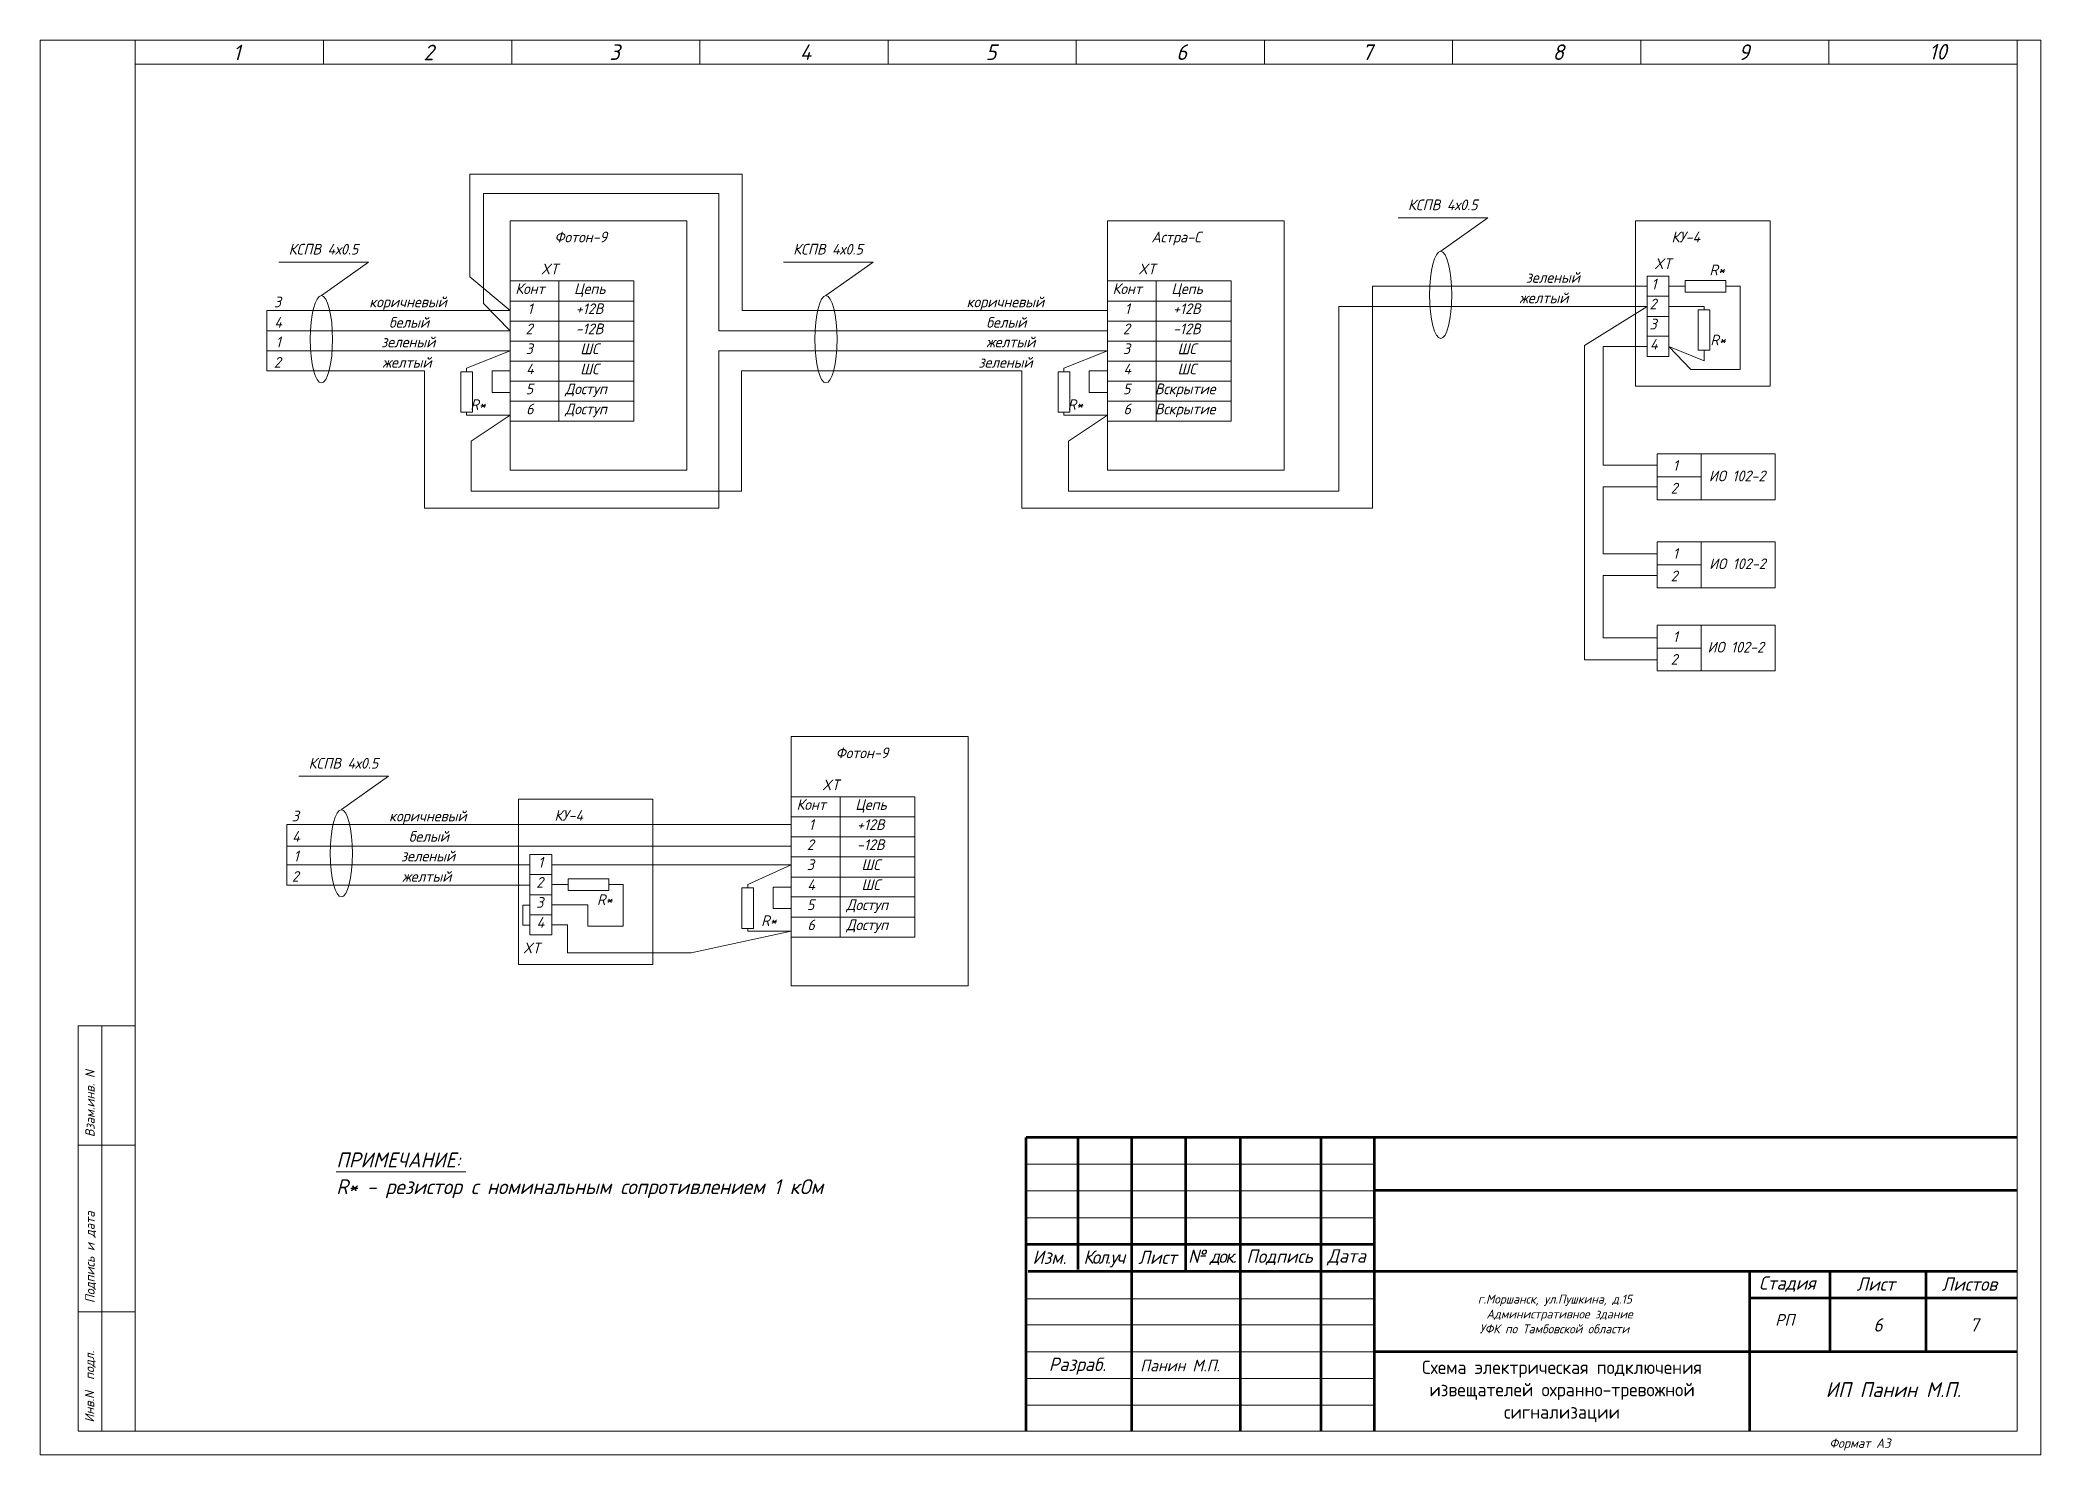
# Model space of a CAD drawing. Header units: inches. Extents: x -24 to 3888, y 393 to 1828.
# Drawn here: x 274.5 to 408.9, y 1047 to 1142 of the extents above; entities that cross this region are included whole.
import ezdxf

# ---------------------------------------------------------------- set-up
doc = ezdxf.new("R2010")
doc.units = ezdxf.units.IN
doc.header["$MEASUREMENT"] = 0
doc.linetypes.add('Caddy_Solid', pattern=[0])
doc.layers.add('DESC', color=7, linetype='Continuous')
doc.styles.get("Standard").update_dxf_attribs({"font": 'GOST_Common Italic_0.ttf'})

msp = doc.modelspace()

# ---------------------------------------------------------------- texts
at = {"layer": 'DESC', "lineweight": 15}
for s, height, p in [('1', 1.05, (287.47, 1140.67)), ('2', 1.05, (300.27, 1140.67)), ('3', 1.05, (312.75, 1140.69)), ('4', 1.05, (325.55, 1140.69)), ('5', 1.05, (338.03, 1140.69)), ('6', 1.05, (350.83, 1140.69)), ('7', 1.05, (363.31, 1140.69)), ('8', 1.05, (376.11, 1140.69)), ('9', 1.05, (388.59, 1140.69)), ('10', 1.048, (401.39, 1140.72)), ('Формат А3', 0.629, (394.69, 1047.47))]:
    msp.add_text(s, height=height, dxfattribs=at).set_placement(p)
for s, p in [('Взам.инв. N', (278.18, 1068.34)), ('Подпись и дата', (278.18, 1057.19)), ('Инв.N  подл.', (278.15, 1049.17))]:
    msp.add_text(s, height=0.6288, rotation=90, dxfattribs=at).set_placement(p)
at = {"layer": 'DESC', "color": 7, "lineweight": 15}
msp.add_text('РП', height=0.787, dxfattribs=at).set_placement((391.06, 1055.67))
at = {"layer": 'DESC', "color": 0, "lineweight": 15, "attachment_point": 1}
for s, width, heights, insert, char_height in [('КСПВ 4х0.5', 11.8019, [0.819], (366.39, 1131.32), 0.72), ('\\pi2.981;Фотон-9', 9.8953, [1.61], (306.08, 1129.16), 0.72), ('\\pi2.96136;Астра-С', 9.8953, [1.61], (346.2, 1129.16), 0.72), ('\\pi2.78066;КУ-4', 7.7595, [1.61], (381.31, 1129.16), 0.72), ('КСПВ 4х0.5', 7.3081, [1.09], (291.21, 1128.34), 0.72), ('КСПВ 4х0.5', 9.4651, [1.09], (325.1, 1128.34), 0.72), ('\\pi1.31405;XT', 2.603, [4.06], (306.84, 1127.01), 0.72), ('\\pi1.31405;XT', 2.603, [4.06], (346.97, 1127.01), 0.72), ('зеленый', 2.603, [0.786], (374.31, 1126.44), 0.72), ('\\pi1.31405;XT', 2.603, [4.06], (381.62, 1127.37), 0.72), ('\\pi0.80102;R*', 2.603, [4.06], (385.84, 1126.95), 0.72), ('\\pi0.35132;Конт', 2.603, [4.06], (306.08, 1125.69), 0.72), ('\\pi1.02068;Цепь', 4.1599, [4.06], (309.36, 1125.69), 0.72), ('\\pi0.35132;Конт', 2.603, [4.06], (346.2, 1125.69), 0.72), ('\\pi1.02068;Цепь', 4.1599, [4.06], (349.48, 1125.69), 0.72), ('\\pi-0.43252;желтый', 2.603, [0.786], (374.31, 1125.07), 0.72), ('\\pi1.17084;1', 2.603, [4.06], (381.57, 1126), 0.72), ('\\pi1.04621;3', 2.603, [0.786], (289.17, 1124.8), 0.72), ('\\pi-1.32761;коричневый', 2.603, [0.786], (297.95, 1124.8), 0.72), ('\\pi1.17084;1', 2.603, [4.06], (306.08, 1124.34), 0.72), ('\\pi1.12649;+12В', 4.1599, [4.06], (309.36, 1124.34), 0.72), ('\\pi-1.32761;коричневый', 2.603, [0.786], (338.07, 1124.8), 0.72), ('\\pi1.17084;1', 2.603, [4.06], (346.2, 1124.34), 0.72), ('\\pi1.12649;+12В', 4.1599, [4.06], (349.48, 1124.34), 0.72), ('\\pi1.04593;2', 2.603, [4.06], (381.57, 1124.66), 0.72), ('\\pi1.07921;4', 2.603, [0.786], (289.17, 1123.43), 0.72), ('белый', 2.603, [0.786], (297.95, 1123.43), 0.72), ('\\pi1.04593;2', 2.603, [4.06], (306.08, 1122.99), 0.72), ('\\pi1.12186;-12В', 4.1599, [4.06], (309.36, 1122.99), 0.72), ('белый', 2.603, [0.786], (338.07, 1123.43), 0.72), ('\\pi1.04593;2', 2.603, [4.06], (346.2, 1122.99), 0.72), ('\\pi1.12186;-12В', 4.1599, [4.06], (349.48, 1122.99), 0.72), ('\\pi1.04621;3', 2.603, [4.06], (381.57, 1123.31), 0.72), ('\\pi0.80102;R*', 2.603, [4.06], (385.9, 1122.24), 0.72), ('\\pi1.17084;1', 2.603, [0.786], (289.17, 1122.11), 0.72), ('\\pi-0.52088;зеленый', 2.603, [0.786], (297.95, 1122.11), 0.72), ('\\pi1.04621;3', 2.603, [4.06], (306.08, 1121.65), 0.72), ('\\pi1.43549;ШС', 4.1599, [4.06], (309.36, 1121.65), 0.72), ('желтый', 2.603, [0.786], (338.07, 1122.11), 0.72), ('\\pi1.04621;3', 2.603, [4.06], (346.2, 1121.65), 0.72), ('\\pi1.43549;ШС', 4.1599, [4.06], (349.48, 1121.65), 0.72), ('\\pi1.07921;4', 2.603, [4.06], (381.57, 1121.96), 0.72), ('\\pi1.04593;2', 2.603, [0.786], (289.17, 1120.74), 0.72), ('\\pi-0.43252;желтый', 2.603, [0.786], (297.95, 1120.74), 0.72), ('\\pi1.07921;4', 2.603, [4.06], (306.08, 1120.3), 0.72), ('\\pi1.43549;ШС', 4.1599, [4.06], (309.36, 1120.3), 0.72), ('\\pi-0.52088;зеленый', 2.603, [0.786], (338.07, 1120.74), 0.72), ('\\pi1.07921;4', 2.603, [4.06], (346.2, 1120.3), 0.72), ('\\pi1.43549;ШС', 4.1599, [4.06], (349.48, 1120.3), 0.72), ('\\pi1.04839;5', 2.603, [4.06], (306.08, 1118.96), 0.72), ('\\pi0.41768;Доступ', 4.1599, [4.06], (309.36, 1118.96), 0.72), ('\\pi1.04839;5', 2.603, [4.06], (346.2, 1118.96), 0.72), ('\\pi-0.08632;Вскрытие', 4.1599, [4.06], (349.48, 1118.96), 0.72), ('\\pi0.80102;R*', 2.603, [4.06], (302.61, 1117.9), 0.72), ('\\pi1.08384;6', 2.603, [4.06], (306.08, 1117.61), 0.72), ('\\pi0.41768;Доступ', 4.1599, [4.06], (309.36, 1117.61), 0.72), ('\\pi0.80102;R*', 2.603, [4.06], (342.73, 1117.9), 0.72), ('\\pi1.08384;6', 2.603, [4.06], (346.2, 1117.61), 0.72), ('\\pi-0.08632;Вскрытие', 4.1599, [4.06], (349.48, 1117.61), 0.72), ('\\pi1.17084;1', 2.603, [4.06], (383.01, 1113.81), 0.72), ('\\pi0.27252;ИО 102-2', 4.4347, [3.31], (386.33, 1113.11), 0.72), ('\\pi1.04593;2', 2.603, [4.06], (382.99, 1112.29), 0.72), ('\\pi1.17084;1', 2.603, [4.06], (383.01, 1107.9), 0.72), ('\\pi1.04593;2', 2.603, [4.06], (382.99, 1106.39), 0.72), ('\\pi0.27252;ИО 102-2', 4.4347, [3.31], (386.35, 1107.21), 0.72), ('\\pi1.17084;1', 2.603, [4.06], (383.01, 1102.31), 0.72), ('\\pi1.04593;2', 2.603, [4.06], (382.99, 1100.79), 0.72), ('\\pi0.27252;ИО 102-2', 4.4347, [3.31], (386.24, 1101.61), 0.72), ('\\pi2.981;Фотон-9', 9.8953, [1.61], (324.97, 1094.51), 0.72), ('\\pi1.31405;XT', 2.603, [4.06], (325.73, 1092.36), 0.72), ('\\pi1.04621;3', 2.603, [0.786], (290.37, 1090.27), 0.72), ('\\pi-1.32761;коричневый', 2.603, [0.786], (299.28, 1090.27), 0.72), ('\\pi2.78066;КУ-4', 7.7595, [1.61], (306.28, 1090.31), 0.72), ('\\pi0.35132;Конт', 2.603, [4.06], (324.97, 1091.04), 0.72), ('\\pi1.02068;Цепь', 4.1599, [4.06], (328.25, 1091.04), 0.72), ('\\pi1.07921;4', 2.603, [0.786], (290.37, 1088.9), 0.72), ('белый', 2.603, [0.786], (299.28, 1088.9), 0.72), ('\\pi1.17084;1', 2.603, [4.06], (324.97, 1089.69), 0.72), ('\\pi1.12649;+12В', 4.1599, [4.06], (328.25, 1089.69), 0.72), ('\\pi1.17084;1', 2.603, [0.786], (290.37, 1087.58), 0.72), ('\\pi-0.52088;зеленый', 2.603, [0.786], (299.28, 1087.58), 0.72), ('\\pi1.04593;2', 2.603, [4.06], (324.97, 1088.34), 0.72), ('\\pi1.12186;-12В', 4.1599, [4.06], (328.25, 1088.34), 0.72), ('\\pi1.04593;2', 2.603, [0.786], (290.37, 1086.21), 0.72), ('\\pi-0.43252;желтый', 2.603, [0.786], (299.28, 1086.21), 0.72), ('\\pi1.17084;1', 2.603, [4.06], (306.79, 1087.16), 0.72), ('\\pi1.04621;3', 2.603, [4.06], (324.97, 1087), 0.72), ('\\pi1.43549;ШС', 4.1599, [4.06], (328.25, 1087), 0.72), ('\\pi1.04593;2', 2.603, [4.06], (306.79, 1085.81), 0.72), ('\\pi0.80102;R*', 2.603, [4.06], (311.12, 1084.65), 0.72), ('\\pi1.07921;4', 2.603, [4.06], (324.97, 1085.65), 0.72), ('\\pi1.43549;ШС', 4.1599, [4.06], (328.25, 1085.65), 0.72), ('\\pi1.04621;3', 2.603, [4.06], (306.79, 1084.46), 0.72), ('\\pi1.04839;5', 2.603, [4.06], (324.97, 1084.31), 0.72), ('\\pi0.41768;Доступ', 4.1599, [4.06], (328.25, 1084.31), 0.72), ('\\pi1.07921;4', 2.603, [4.06], (306.79, 1083.12), 0.72), ('\\pi0.80102;R*', 2.603, [4.06], (322.15, 1083.24), 0.72), ('\\pi1.08384;6', 2.603, [4.06], (324.97, 1082.96), 0.72), ('\\pi0.41768;Доступ', 4.1599, [4.06], (328.25, 1082.96), 0.72), ('\\pi1.31405;XT', 2.603, [4.06], (305.64, 1081.41), 0.72), ('ПРИМЕЧАНИЕ:', 12.0546, [0.819], (294.41, 1067.31), 1), ('R* - резистор с номинальным сопротивлением 1 кОм', 34.4536, [0.857], (294.41, 1065.51), 1), ('\\pi24.15526;г.Моршанск, ул.Пушкина, д.15\\P\\pi24.36617; Административное здание \\P\\pi24.27003;УФК по Тамбовской области', 59.1919, [0], (346.93, 1057.76), 0.6)]:
    msp.add_mtext_dynamic_manual_height_columns(s, width=width, gutter_width=1, heights=heights, dxfattribs=dict(at, insert=insert, char_height=char_height))
at = {"layer": 'DESC', "color": 0, "lineweight": 15}
note = msp.add_mtext_dynamic_manual_height_columns('КСПВ ', width=4.7916, gutter_width=1, heights=[0.819, 0], dxfattribs=dict(at, insert=(292.55, 1093.81), char_height=0.72, attachment_point=1))
for column, words in zip(note.columns.linked_columns, ['4х0.5']):
    column.text = words
at = {"layer": 'DESC', "color": 0, "lineweight": 15, "char_height": 0.9, "attachment_point": 5}
for s, insert, width in [('Изм.', (342.31, 1060.27), 3.4805), ('{\\T0.85;Кол.уч}', (345.95, 1060.16), 3.6119), ('Лист', (349.57, 1060.27), 3.6273), ('{\\T0.85;№ док.}', (353.23, 1060.27), 3.6803), ('Подпись', (357.77, 1060.27), 5.4), ('Дата', (362.27, 1060.27), 3.6), ('Стадия', (391.87, 1058.47), 5.4), ('Лист', (397.81, 1058.47), 6.48), ('Листов', (404.1, 1058.47), 6.0943), ('6', (397.96, 1055.73), 6.4543), ('7', (404.42, 1055.73), 6.4543), ('Разраб.', (344.19, 1052.96), 7.0924)]:
    msp.add_mtext(s, dxfattribs=dict(at, insert=insert, width=width))
at = {"layer": 'DESC', "lineweight": 15, "attachment_point": 5}
for s, insert, char_height, width in [('Панин М.П.', (351.08, 1053), 0.787, 6.3), ('{\\fGOST Common|b0|i0|c204|p34;Схема электрическая подключения извещателей охранно-тревожной сигнализации}', (376.74, 1051.26), 0.9, 25.2)]:
    msp.add_mtext(s, dxfattribs=dict(at, insert=insert, char_height=char_height, width=width))
at = {"layer": 'DESC', "lineweight": 15, "insert": (389.64, 1051.88), "char_height": 1, "attachment_point": 1}
msp.add_mtext_dynamic_manual_height_columns('\\pi4.80835;ИП Панин М.П.', width=17.9743, gutter_width=1, heights=[1.74], dxfattribs=at)

# ---------------------------------------------------------------- linework, layer by layer
at = {"layer": 'DESC', "linetype": 'Caddy_Solid', "lineweight": 15}
for p, q in [((280.91, 1140.43), (280.91, 1142.03)), ((293.55, 1140.43), (293.55, 1142.03)), ((306.19, 1140.43), (306.19, 1142.03)), ((318.83, 1140.43), (318.83, 1142.03)), ((331.47, 1140.43), (331.47, 1142.03)), ((344.11, 1140.43), (344.11, 1142.03)), ((356.75, 1140.43), (356.75, 1142.03)), ((369.39, 1140.43), (369.39, 1142.03)), ((382.03, 1140.43), (382.03, 1142.03)), ((394.67, 1140.43), (394.67, 1142.03)), ((407.31, 1140.43), (407.31, 1142.03)), ((280.91, 1140.41), (407.31, 1140.41)), ((280.91, 1140.41), (280.91, 1048.59)), ((407.31, 1140.41), (407.31, 1048.59)), ((277.07, 1048.61), (277.07, 1075.81)), ((277.07, 1075.81), (280.91, 1075.81)), ((278.67, 1075.81), (278.67, 1048.61)), ((277.07, 1067.79), (280.91, 1067.79)), ((277.07, 1056.61), (280.91, 1056.61)), ((407.31, 1048.59), (277.07, 1048.59))]:
    msp.add_line(p, q, dxfattribs=at)
at = {"layer": 'DESC', "color": 0, "lineweight": 15}
for p, q in [((303.37, 1126.12), (303.37, 1133.02)), ((303.37, 1133.02), (321.68, 1133.02)), ((321.68, 1133.02), (321.68, 1123.86)), ((304.29, 1124.33), (304.29, 1131.72)), ((304.29, 1131.72), (320.1, 1131.72)), ((320.1, 1131.72), (320.1, 1122.49)), ((371.76, 1130.09), (365.73, 1130.09)), ((368.59, 1127.85), (371.76, 1130.09)), ((296.58, 1127.11), (290.55, 1127.11)), ((293.41, 1124.87), (296.58, 1127.11)), ((330.46, 1127.11), (324.44, 1127.11)), ((327.3, 1124.87), (330.46, 1127.11)), ((306.08, 1123.86), (303.37, 1126.12)), ((306.08, 1125.85), (309.36, 1125.85)), ((309.36, 1125.85), (309.36, 1124.5)), ((309.36, 1125.85), (314.39, 1125.85)), ((314.39, 1125.85), (314.39, 1124.5)), ((346.2, 1125.85), (349.48, 1125.85)), ((349.48, 1125.85), (349.48, 1124.5)), ((349.48, 1125.85), (354.51, 1125.85)), ((354.51, 1125.85), (354.51, 1124.5)), ((364.02, 1110.58), (364.02, 1125.49)), ((364.02, 1125.49), (370.95, 1125.49)), ((382.45, 1125.49), (370.95, 1125.49)), ((382.45, 1126.16), (383.91, 1126.16)), ((382.45, 1126.16), (382.45, 1120.78)), ((383.91, 1126.16), (383.91, 1124.82)), ((384.84, 1125.49), (383.91, 1125.49)), ((385.02, 1125.49), (384.84, 1125.49)), ((387.74, 1125.88), (385.02, 1125.88)), ((385.02, 1125.88), (385.02, 1125.1)), ((385.02, 1125.1), (387.74, 1125.1)), ((387.74, 1125.1), (387.74, 1125.88)), ((387.74, 1125.49), (387.98, 1125.49)), ((387.98, 1125.49), (388.71, 1125.49)), ((388.71, 1125.49), (388.71, 1119.9)), ((306.08, 1123.86), (289.74, 1123.86)), ((289.74, 1123.86), (289.74, 1119.8)), ((306.08, 1122.49), (304.29, 1124.33)), ((309.36, 1124.5), (306.08, 1124.5)), ((306.08, 1124.5), (309.36, 1124.5)), ((314.39, 1124.5), (309.36, 1124.5)), ((309.36, 1124.5), (309.36, 1123.15)), ((309.36, 1124.5), (314.39, 1124.5)), ((314.39, 1124.5), (314.39, 1123.15)), ((321.68, 1123.86), (334.71, 1123.86)), ((346.2, 1123.86), (334.71, 1123.86)), ((349.48, 1124.5), (346.2, 1124.5)), ((346.2, 1124.5), (349.48, 1124.5)), ((354.51, 1124.5), (349.48, 1124.5)), ((349.48, 1124.5), (349.48, 1123.15)), ((349.48, 1124.5), (354.51, 1124.5)), ((354.51, 1124.5), (354.51, 1123.15)), ((361.75, 1111.72), (361.75, 1124.13)), ((361.75, 1124.13), (370.95, 1124.13)), ((382.45, 1124.13), (370.95, 1124.13)), ((382.45, 1124.13), (378.26, 1121.52)), ((383.91, 1124.82), (382.45, 1124.82)), ((382.45, 1124.82), (383.91, 1124.82)), ((383.91, 1124.82), (383.91, 1123.47)), ((383.91, 1124.14), (386.28, 1124.14)), ((386.67, 1123.91), (385.89, 1123.91)), ((385.89, 1123.91), (385.89, 1121.19)), ((386.28, 1124.14), (386.28, 1124.09)), ((386.28, 1123.91), (386.28, 1124.09)), ((386.67, 1121.19), (386.67, 1123.91)), ((306.08, 1122.49), (289.74, 1122.49)), ((309.36, 1123.15), (306.08, 1123.15)), ((306.08, 1123.15), (309.36, 1123.15)), ((314.39, 1123.15), (309.36, 1123.15)), ((309.36, 1123.15), (309.36, 1121.81)), ((309.36, 1123.15), (314.39, 1123.15)), ((314.39, 1123.15), (314.39, 1121.81)), ((320.1, 1122.49), (335.1, 1122.49)), ((346.2, 1122.49), (334.71, 1122.49)), ((349.48, 1123.15), (346.2, 1123.15)), ((346.2, 1123.15), (349.48, 1123.15)), ((354.51, 1123.15), (349.48, 1123.15)), ((349.48, 1123.15), (349.48, 1121.81)), ((349.48, 1123.15), (354.51, 1123.15)), ((354.51, 1123.15), (354.51, 1121.81)), ((383.91, 1123.47), (382.45, 1123.47)), ((382.45, 1123.47), (383.91, 1123.47)), ((383.91, 1123.47), (383.91, 1122.13)), ((306.08, 1121.16), (289.74, 1121.16)), ((303.16, 1119.99), (306.08, 1121.16)), ((309.36, 1121.81), (306.08, 1121.81)), ((306.08, 1121.81), (309.36, 1121.81)), ((314.39, 1121.81), (309.36, 1121.81)), ((309.36, 1121.81), (309.36, 1120.46)), ((309.36, 1121.81), (314.39, 1121.81)), ((314.39, 1121.81), (314.39, 1120.46)), ((320.1, 1110.58), (320.1, 1121.16)), ((320.1, 1121.16), (334.71, 1121.16)), ((346.2, 1121.16), (334.71, 1121.16)), ((343.28, 1119.99), (346.2, 1121.16)), ((349.48, 1121.81), (346.2, 1121.81)), ((346.2, 1121.81), (349.48, 1121.81)), ((354.51, 1121.81), (349.48, 1121.81)), ((349.48, 1121.81), (349.48, 1120.46)), ((349.48, 1121.81), (354.51, 1121.81)), ((354.51, 1121.81), (354.51, 1120.46)), ((378.26, 1121.52), (378.26, 1100.4)), ((379.51, 1113.48), (379.51, 1121.45)), ((379.51, 1121.45), (382.45, 1121.45)), ((383.91, 1122.13), (382.45, 1122.13)), ((382.45, 1122.13), (383.91, 1122.13)), ((383.91, 1122.13), (383.91, 1120.78)), ((385.4, 1119.9), (383.91, 1121.45)), ((386.28, 1120.49), (383.91, 1121.45)), ((385.89, 1121.19), (386.67, 1121.19)), ((386.28, 1121.19), (386.28, 1120.95)), ((386.28, 1120.95), (386.28, 1120.49)), ((300.33, 1119.8), (289.74, 1119.8)), ((300.33, 1119.8), (300.33, 1110.58)), ((302.77, 1119.75), (302.77, 1117.03)), ((303.55, 1119.75), (302.77, 1119.75)), ((303.16, 1119.75), (303.16, 1119.99)), ((303.55, 1117.03), (303.55, 1119.75)), ((306.08, 1119.8), (304.87, 1119.8)), ((304.87, 1119.8), (304.87, 1118.36)), ((309.36, 1120.46), (306.08, 1120.46)), ((306.08, 1120.46), (309.36, 1120.46)), ((314.39, 1120.46), (309.36, 1120.46)), ((309.36, 1120.46), (309.36, 1119.12)), ((309.36, 1120.46), (314.39, 1120.46)), ((314.39, 1120.46), (314.39, 1119.12)), ((321.62, 1111.72), (321.62, 1119.8)), ((321.62, 1119.8), (334.71, 1119.8)), ((340.46, 1119.8), (334.71, 1119.8)), ((340.46, 1119.8), (340.46, 1110.58)), ((342.89, 1119.75), (342.89, 1117.03)), ((343.67, 1119.75), (342.89, 1119.75)), ((343.28, 1119.75), (343.28, 1119.99)), ((343.67, 1117.03), (343.67, 1119.75)), ((346.2, 1119.8), (344.99, 1119.8)), ((344.99, 1119.8), (344.99, 1118.36)), ((349.48, 1120.46), (346.2, 1120.46)), ((346.2, 1120.46), (349.48, 1120.46)), ((354.51, 1120.46), (349.48, 1120.46)), ((349.48, 1120.46), (349.48, 1119.12)), ((349.48, 1120.46), (354.51, 1120.46)), ((354.51, 1120.46), (354.51, 1119.12)), ((382.45, 1120.78), (383.91, 1120.78)), ((388.71, 1119.9), (385.4, 1119.9)), ((304.87, 1118.36), (306.08, 1118.36)), ((309.36, 1119.12), (306.08, 1119.12)), ((306.08, 1119.12), (309.36, 1119.12)), ((314.39, 1119.12), (309.36, 1119.12)), ((309.36, 1119.12), (309.36, 1117.77)), ((309.36, 1119.12), (314.39, 1119.12)), ((314.39, 1119.12), (314.39, 1117.77)), ((344.99, 1118.36), (346.2, 1118.36)), ((349.48, 1119.12), (346.2, 1119.12)), ((346.2, 1119.12), (349.48, 1119.12)), ((354.51, 1119.12), (349.48, 1119.12)), ((349.48, 1119.12), (349.48, 1117.77)), ((349.48, 1119.12), (354.51, 1119.12)), ((354.51, 1119.12), (354.51, 1117.77)), ((302.77, 1117.03), (303.55, 1117.03)), ((303.16, 1117.03), (303.16, 1116.84)), ((309.36, 1117.77), (306.08, 1117.77)), ((306.08, 1117.77), (309.36, 1117.77)), ((314.39, 1117.77), (309.36, 1117.77)), ((309.36, 1117.77), (309.36, 1116.42)), ((309.36, 1117.77), (314.39, 1117.77)), ((314.39, 1117.77), (314.39, 1116.42)), ((342.89, 1117.03), (343.67, 1117.03)), ((343.28, 1117.03), (343.28, 1116.84)), ((349.48, 1117.77), (346.2, 1117.77)), ((346.2, 1117.77), (349.48, 1117.77)), ((354.51, 1117.77), (349.48, 1117.77)), ((349.48, 1117.77), (349.48, 1116.42)), ((349.48, 1117.77), (354.51, 1117.77)), ((354.51, 1117.77), (354.51, 1116.42)), ((303.16, 1116.84), (306.08, 1116.84)), ((306.08, 1116.84), (303.48, 1115.09)), ((309.36, 1116.42), (306.08, 1116.42)), ((314.39, 1116.42), (309.36, 1116.42)), ((343.28, 1116.84), (346.2, 1116.84)), ((346.2, 1116.84), (343.6, 1115.09)), ((349.48, 1116.42), (346.2, 1116.42)), ((354.51, 1116.42), (349.48, 1116.42)), ((303.48, 1115.09), (303.48, 1111.72)), ((343.6, 1115.09), (343.6, 1111.72)), ((383.13, 1113.48), (379.51, 1113.48)), ((303.48, 1111.72), (321.62, 1111.72)), ((343.6, 1111.72), (361.75, 1111.72)), ((379.51, 1107.51), (379.51, 1112.01)), ((379.51, 1112.01), (383.13, 1112.01)), ((383.13, 1112.69), (386.09, 1112.69)), ((300.33, 1110.58), (320.1, 1110.58)), ((340.46, 1110.58), (364.02, 1110.58)), ((383.13, 1107.51), (379.51, 1107.51)), ((383.13, 1106.78), (386.09, 1106.78)), ((379.51, 1101.88), (379.51, 1106.06)), ((379.51, 1106.06), (383.13, 1106.06)), ((383.13, 1101.88), (379.51, 1101.88)), ((383.13, 1101.19), (386.09, 1101.19)), ((378.26, 1100.4), (383.13, 1100.4)), ((297.92, 1092.58), (291.89, 1092.58)), ((294.75, 1090.34), (297.92, 1092.58)), ((324.97, 1091.2), (328.25, 1091.2)), ((328.25, 1091.2), (328.25, 1089.85)), ((328.25, 1091.2), (333.27, 1091.2)), ((333.27, 1091.2), (333.27, 1089.85)), ((324.97, 1089.33), (291.08, 1089.33)), ((291.08, 1089.33), (291.08, 1085.27)), ((328.25, 1089.85), (324.97, 1089.85)), ((324.97, 1089.85), (328.25, 1089.85)), ((333.27, 1089.85), (328.25, 1089.85)), ((328.25, 1089.85), (328.25, 1088.51)), ((328.25, 1089.85), (333.27, 1089.85)), ((333.27, 1089.85), (333.27, 1088.51)), ((324.97, 1087.88), (291.08, 1087.88)), ((307.42, 1087.32), (308.88, 1087.32)), ((307.42, 1087.32), (307.42, 1081.93)), ((308.88, 1087.32), (308.88, 1085.97)), ((328.25, 1088.51), (324.97, 1088.51)), ((324.97, 1088.51), (328.25, 1088.51)), ((333.27, 1088.51), (328.25, 1088.51)), ((328.25, 1088.51), (328.25, 1087.16)), ((328.25, 1088.51), (333.27, 1088.51)), ((333.27, 1088.51), (333.27, 1087.16)), ((307.42, 1086.63), (291.08, 1086.63)), ((308.88, 1085.97), (307.42, 1085.97)), ((307.42, 1085.97), (308.88, 1085.97)), ((308.88, 1086.64), (324.97, 1086.64)), ((308.88, 1085.97), (308.88, 1084.62)), ((322.05, 1085.32), (324.97, 1086.64)), ((328.25, 1087.16), (324.97, 1087.16)), ((324.97, 1087.16), (328.25, 1087.16)), ((333.27, 1087.16), (328.25, 1087.16)), ((328.25, 1087.16), (328.25, 1085.81)), ((328.25, 1087.16), (333.27, 1087.16)), ((333.27, 1087.16), (333.27, 1085.81)), ((307.42, 1085.27), (291.08, 1085.27)), ((308.88, 1084.62), (307.42, 1084.62)), ((307.42, 1084.62), (308.88, 1084.62)), ((309.81, 1085.3), (308.88, 1085.3)), ((308.88, 1084.62), (308.88, 1083.28)), ((309.99, 1085.3), (309.81, 1085.3)), ((312.71, 1085.69), (309.99, 1085.69)), ((309.99, 1085.69), (309.99, 1084.9)), ((309.99, 1084.9), (312.71, 1084.9)), ((312.71, 1084.9), (312.71, 1085.69)), ((312.71, 1085.3), (312.95, 1085.3)), ((312.95, 1085.3), (313.68, 1085.3)), ((313.68, 1085.3), (313.68, 1082.5)), ((321.66, 1085.08), (321.66, 1082.36)), ((322.44, 1085.08), (321.66, 1085.08)), ((322.05, 1085.08), (322.05, 1085.32)), ((322.44, 1082.36), (322.44, 1085.08)), ((324.97, 1085.13), (323.75, 1085.13)), ((323.75, 1085.13), (323.75, 1083.69)), ((328.25, 1085.81), (324.97, 1085.81)), ((324.97, 1085.81), (328.25, 1085.81)), ((333.27, 1085.81), (328.25, 1085.81)), ((328.25, 1085.81), (328.25, 1084.47)), ((328.25, 1085.81), (333.27, 1085.81)), ((333.27, 1085.81), (333.27, 1084.47)), ((307.42, 1083.93), (306.94, 1083.93)), ((306.94, 1083.93), (306.94, 1082.57)), ((308.88, 1083.28), (307.42, 1083.28)), ((307.42, 1083.28), (308.88, 1083.28)), ((311.31, 1083.95), (308.88, 1083.95)), ((308.88, 1083.28), (308.88, 1081.93)), ((311.31, 1082.5), (311.31, 1083.95)), ((323.75, 1083.69), (324.97, 1083.69)), ((328.25, 1084.47), (324.97, 1084.47)), ((324.97, 1084.47), (328.25, 1084.47)), ((333.27, 1084.47), (328.25, 1084.47)), ((328.25, 1084.47), (328.25, 1083.12)), ((328.25, 1084.47), (333.27, 1084.47)), ((333.27, 1084.47), (333.27, 1083.12)), ((306.94, 1082.57), (307.42, 1082.57)), ((307.42, 1081.93), (308.88, 1081.93)), ((308.88, 1082.6), (309.95, 1082.6)), ((309.95, 1082.6), (309.95, 1080.71)), ((313.68, 1082.5), (311.31, 1082.5)), ((318.25, 1080.71), (324.97, 1082.18)), ((321.66, 1082.36), (322.44, 1082.36)), ((322.05, 1082.36), (322.05, 1082.18)), ((322.05, 1082.18), (324.97, 1082.18)), ((328.25, 1083.12), (324.97, 1083.12)), ((324.97, 1083.12), (328.25, 1083.12)), ((333.27, 1083.12), (328.25, 1083.12)), ((328.25, 1083.12), (328.25, 1081.77)), ((328.25, 1083.12), (333.27, 1083.12)), ((333.27, 1083.12), (333.27, 1081.77)), ((309.95, 1080.71), (318.25, 1080.71)), ((328.25, 1081.77), (324.97, 1081.77)), ((333.27, 1081.77), (328.25, 1081.77)), ((294.41, 1066.01), (303.12, 1066.01))]:
    msp.add_line(p, q, dxfattribs=at)
at = {"layer": 'DESC', "color": 7, "lineweight": 15}
for p, q in [((340.74, 1066.53), (364.14, 1066.53)), ((340.74, 1064.73), (364.14, 1064.73)), ((340.74, 1055.73), (364.14, 1055.73)), ((340.74, 1053.93), (364.14, 1053.93)), ((340.74, 1052.13), (364.14, 1052.13)), ((340.71, 1050.33), (364.14, 1050.33))]:
    msp.add_line(p, q, dxfattribs=at)
at = {"layer": 'DESC', "color": 7, "linetype": 'Continuous', "lineweight": 15}
for p, q in [((340.8, 1062.93), (364.17, 1062.93)), ((340.8, 1057.49), (364.07, 1057.49))]:
    msp.add_line(p, q, dxfattribs=at)
at = {"layer": 'DESC', "lineweight": 15}
msp.add_lwpolyline([(274.51, 1046.99), (408.91, 1046.99), (408.91, 1142.03), (274.51, 1142.03)], close=True, dxfattribs=at)
at = {"layer": 'DESC', "color": 0, "lineweight": 15}
for points in [[(306.08, 1129.89), (317.96, 1129.89), (317.96, 1113.15), (306.08, 1113.15)], [(346.2, 1129.89), (358.08, 1129.89), (358.08, 1113.15), (346.2, 1113.15)], [(381.68, 1118.79), (390.71, 1118.79), (390.71, 1129.89), (381.68, 1129.89)], [(383.13, 1114.23), (391.05, 1114.23), (391.05, 1111.14), (383.13, 1111.14)], [(383.13, 1114.23), (386.09, 1114.23), (386.09, 1111.14), (383.13, 1111.14)], [(383.13, 1108.32), (391.05, 1108.32), (391.05, 1105.24), (383.13, 1105.24)], [(383.13, 1108.32), (386.09, 1108.32), (386.09, 1105.24), (383.13, 1105.24)], [(383.13, 1102.73), (391.05, 1102.73), (391.05, 1099.65), (383.13, 1099.65)], [(383.13, 1102.73), (386.09, 1102.73), (386.09, 1099.65), (383.13, 1099.65)], [(324.97, 1095.24), (336.85, 1095.24), (336.85, 1078.5), (324.97, 1078.5)], [(306.65, 1079.94), (315.68, 1079.94), (315.68, 1091.04), (306.65, 1091.04)]]:
    msp.add_lwpolyline(points, close=True, dxfattribs=at)
at = {"layer": 'DESC', "color": 7, "lineweight": 15}
for points, const_width in [([(340.74, 1068.33), (407.31, 1068.33)], 0.18), ([(340.74, 1068.33), (340.74, 1048.59)], 0.18), ([(347.83, 1068.33), (347.83, 1048.59)], 0.18), ([(355.14, 1068.33), (355.14, 1048.59)], 0.18), ([(360.56, 1068.28), (360.56, 1048.59)], 0.18), ([(364.14, 1068.33), (364.14, 1048.59)], 0.18), ([(364.14, 1064.76), (407.31, 1064.76)], 0.18), ([(340.74, 1061.13), (364.14, 1061.13)], 0.18), ([(389.34, 1059.3), (389.34, 1048.59)], 0.18), ([(394.74, 1059.3), (394.74, 1053.93)], 0.18), ([(364.14, 1057.53), (364.14, 1057.53)], 0.072), ([(389.34, 1057.53), (407.31, 1057.53)], 0.18), ([(364.14, 1053.93), (407.31, 1053.93)], 0.18)]:
    msp.add_lwpolyline(points, dxfattribs=dict(at, const_width=const_width))
at = {"layer": 'DESC', "color": 7, "linetype": 'Continuous', "lineweight": 15, "const_width": 0.18}
for points in [[(344.22, 1059.43), (344.22, 1068.33)], [(351.46, 1059.32), (351.46, 1068.33)], [(340.87, 1059.32), (407.31, 1059.32)]]:
    msp.add_lwpolyline(points, dxfattribs=at)
at = {"layer": 'DESC', "linetype": 'Continuous', "lineweight": 15, "const_width": 0.18}
msp.add_lwpolyline([(401.19, 1059.32), (401.19, 1053.93)], dxfattribs=at)
at = {"layer": 'DESC', "color": 0, "lineweight": 15}
for centre in [(368.59, 1124.91), (293.41, 1121.93), (327.3, 1121.93), (294.75, 1087.4)]:
    msp.add_ellipse(centre, major_axis=(0, -2.93), ratio=0.255671, dxfattribs=at)

msp.set_redraw_order([(e.dxf.handle, doc.entitydb.next_handle()) for e in msp.query("TEXT MTEXT ATTDEF DIMENSION ARC_DIMENSION")])  # texts and dimensions are drawn at this point

doc.saveas('drawing.dxf')
